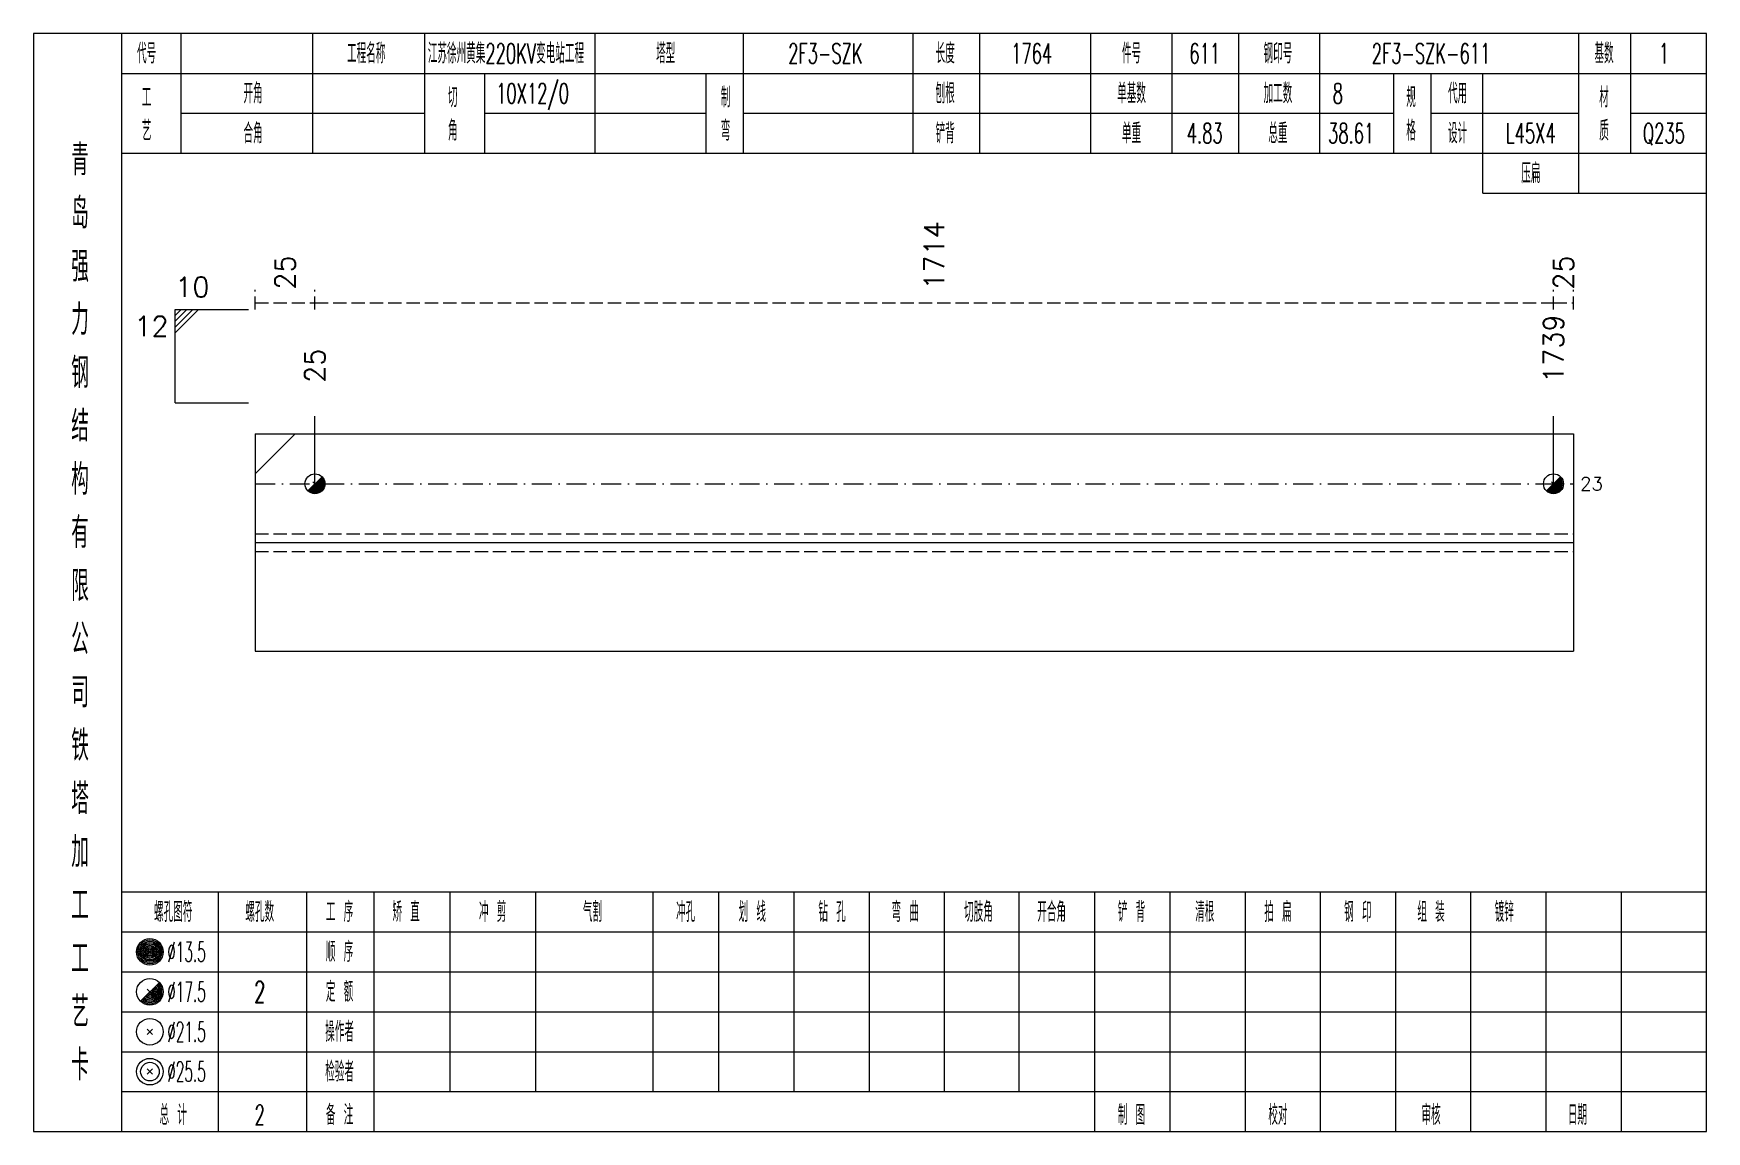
# Model space of a CAD drawing. Extents: x 0 to 4623, y -1159 to 4890.
# Drawn here: x 3425.4 to 3676.8, y 2025 to 2190 of the extents above; entities that cross this region are included whole.
import ezdxf
from ezdxf.enums import TextEntityAlignment as Align

# ---------------------------------------------------------------- set-up
doc = ezdxf.new("R2010")
doc.units = 0
doc.header["$MEASUREMENT"] = 0
doc.linetypes.add('一点画线', pattern=[5.2, 3, -1, 0.2, -1])
doc.linetypes.add('虚线', pattern=[2.75, 2, -0.75])
doc.layers.get('0').update_dxf_attribs({"linetype": 'CONTINUOUS', "lineweight": 25})
for name, color, linetype, lineweight in [('1', 7, 'CONTINUOUS', 25), ('4', 7, 'CONTINUOUS', 25), ('5', 7, 'CONTINUOUS', 25)]:
    doc.layers.add(name, color=color, linetype=linetype, lineweight=lineweight)
doc.styles.get("Standard").update_dxf_attribs({"font": 'simplex.shx', "width": 0.7, "height": 3, "bigfont": 'gbhzfs.shx'})

msp = doc.modelspace()

# ---------------------------------------------------------------- texts
at = {"color": 8, "linetype": 'Continuous', "lineweight": 9}
for s, p in [('1714', (3560.75, 2151.5)), ('25', (3463.2, 2151.5)), ('25', (3655.3, 2151.5))]:
    msp.add_text(s, height=3, rotation=90, dxfattribs=at).set_placement(p, align=Align.MIDDLE_LEFT)
at = {"color": 7, "linetype": 'Continuous', "lineweight": 13}
msp.add_text('10', height=3, dxfattribs=at).set_placement((3446.7, 2149.5), align=Align.BOTTOM_LEFT)
msp.add_text('12', height=3, dxfattribs=at).set_placement((3445.7, 2147.5), align=Align.TOP_RIGHT)
for s, p in [('1739', (3653.8, 2137.5)), ('25', (3467.7, 2137.5))]:
    msp.add_text(s, height=3, rotation=90, dxfattribs=at).set_placement(p, align=Align.MIDDLE_LEFT)
msp.add_text('23', height=2, dxfattribs=at).set_placement((3657.8, 2122.333), align=Align.MIDDLE_LEFT)
at = {"layer": '4', "color": 1, "linetype": 'Continuous', "lineweight": 13}
for s, height, width, p in [('代号', 3, 0.6, (3442.4, 2187)), ('工程名称', 3, 0.6, (3475.4, 2187)), ('江苏徐州黄集220KV变电站工程', 3, 0.6, (3496.4, 2187)), ('塔型', 3, 0.6, (3520.4, 2187)), ('2F3-SZK', 3, 0.6, (3544.4, 2187)), ('长度', 3, 0.6, (3562.4, 2187)), ('1764', 3, 0.6, (3575.4, 2187)), ('件号', 3, 0.6, (3590.4, 2187)), ('611', 3, 0.6, (3601.4, 2187)), ('钢印号', 3, 0.6, (3612.4, 2187)), ('2F3-SZK-611', 3, 0.6, (3635.4, 2187)), ('基数', 3, 0.6, (3661.4, 2187)), ('1', 3, 0.6, (3670.4, 2187)), ('开角', 3, 0.6, (3458.4, 2181)), ('10X12/0', 3, 0.6, (3500.4, 2181)), ('制', 3, 0.6, (3529.4, 2180.4)), ('刨根', 3, 0.6, (3562.4, 2181)), ('单基数', 3, 0.6, (3590.4, 2181)), ('加工数', 3, 0.6, (3612.4, 2181)), ('8', 3, 0.6, (3621.4, 2181)), ('规', 3, 0.6, (3632.4, 2180.4)), ('代用', 3, 0.6, (3639.4, 2181)), ('材', 3, 0.6, (3661.4, 2180.4)), ('工', 3, 0.6, (3442.4, 2180.4)), ('切', 3, 0.6, (3488.4, 2180.4)), ('艺', 3, 0.6, (3442.4, 2175.4)), ('角', 3, 0.6, (3488.4, 2175.4)), ('弯', 3, 0.6, (3529.4, 2175.4)), ('格', 3, 0.6, (3632.4, 2175.4)), ('质', 3, 0.6, (3661.4, 2175.4)), ('合角', 3, 0.6, (3458.4, 2175)), ('铲背', 3, 0.6, (3562.4, 2175)), ('单重', 3, 0.6, (3590.4, 2175)), ('4.83', 3, 0.6, (3601.4, 2175)), ('总重', 3, 0.6, (3612.4, 2175)), ('38.61', 3, 0.6, (3623.4, 2175)), ('设计', 3, 0.6, (3639.4, 2175)), ('L45X4', 3, 0.6, (3650.4, 2175)), ('Q235', 3, 0.6, (3670.4, 2175)), ('青', 4.6, 0.8, (3432.4, 2171)), ('压扁', 3, 0.6, (3650.4, 2169)), ('岛', 4.6, 0.8, (3432.4, 2163)), ('强', 4.6, 0.8, (3432.4, 2155)), ('力', 4.6, 0.8, (3432.4, 2147)), ('钢', 4.6, 0.8, (3432.4, 2139)), ('结', 4.6, 0.8, (3432.4, 2131)), ('构', 4.6, 0.8, (3432.4, 2123)), ('有', 4.6, 0.8, (3432.4, 2115)), ('限', 4.6, 0.8, (3432.4, 2107)), ('公', 4.6, 0.8, (3432.4, 2099)), ('司', 4.6, 0.8, (3432.4, 2091)), ('铁', 4.6, 0.8, (3432.4, 2083)), ('塔', 4.6, 0.8, (3432.4, 2075)), ('加', 4.6, 0.8, (3432.4, 2067)), ('工', 4.6, 0.8, (3432.4, 2059)), ('螺孔图符', 3, 0.6, (3446.4, 2058)), ('螺孔数', 3, 0.6, (3459.4, 2058)), ('工 序', 3, 0.6, (3471.4, 2058)), ('矫 直', 3, 0.6, (3481.4, 2058)), ('冲 剪', 3, 0.6, (3494.4, 2058)), ('气割', 3, 0.6, (3509.4, 2058)), ('冲孔', 3, 0.6, (3523.4, 2058)), ('划 线', 3, 0.6, (3533.4, 2058)), ('钻 孔', 3, 0.6, (3545.4, 2058)), ('弯 曲', 3, 0.6, (3556.4, 2058)), ('切肢角', 3, 0.6, (3567.4, 2058)), ('开合角', 3, 0.6, (3578.4, 2058)), ('铲 背', 3, 0.6, (3590.4, 2058)), ('清根', 3, 0.6, (3601.4, 2058)), ('拍 扁', 3, 0.6, (3612.4, 2058)), ('钢 印', 3, 0.6, (3624.4, 2058)), ('组 装', 3, 0.6, (3635.4, 2058)), ('镀锌', 3, 0.6, (3646.4, 2058)), ('工', 4.6, 0.8, (3432.4, 2051)), ('%%C13.5', 3, 0.5, (3448.4, 2052)), ('顺 序', 3, 0.6, (3471.4, 2052)), ('%%C17.5', 3, 0.5, (3448.4, 2046)), ('2', 3.2, 0.6, (3459.4, 2046)), ('定 额', 3, 0.6, (3471.4, 2046)), ('艺', 4.6, 0.8, (3432.4, 2043)), ('%%C21.5', 3, 0.5, (3448.4, 2040)), ('操作者', 3, 0.6, (3471.4, 2040)), ('卡', 4.6, 0.8, (3432.4, 2035)), ('%%C25.5', 3, 0.5, (3448.4, 2034)), ('检验者', 3, 0.6, (3471.4, 2034)), ('总 计', 3, 0.6, (3446.4, 2027.5)), ('2', 3, 0.6, (3459.4, 2027.5)), ('备 注', 3, 0.6, (3471.4, 2027.5)), ('制 图', 3, 0.6, (3590.4, 2027.5)), ('校对', 3, 0.6, (3612.4, 2027.5)), ('审核', 3, 0.6, (3635.4, 2027.5)), ('日期', 3, 0.6, (3657.4, 2027.5))]:
    msp.add_text(s, height=height, dxfattribs=dict(at, width=width)).set_placement(p, align=Align.MIDDLE_CENTER)

# ---------------------------------------------------------------- blocks, each defined once
blk = doc.blocks.new('孔17.5')
at = {"layer": '5', "color": 7, "linetype": 'Continuous', "lineweight": 13}
for p, q in [((-0.707, -0.707), (0.707, 0.707)), ((-0.2, 0.2), (0.2, -0.2))]:
    blk.add_line(p, q, dxfattribs=at)
blk.add_circle((0, 0), 1, dxfattribs=at)
for radius in [0.9, 0.8, 0.7, 0.6, 0.5, 0.4, 0.3, 0.2, 0.1]:
    blk.add_arc((0, 0), radius, 225, 45, dxfattribs=at)

# ---------------------------------------------------------------- linework, layer by layer
at = {"color": 8, "linetype": '虚线', "lineweight": 9}
for p, q in [((3458.7, 2148.5), (3458.7, 2151.5)), ((3458.7, 2149.5), (3467.7, 2149.5)), ((3467.7, 2148.5), (3467.7, 2151.5)), ((3467.7, 2148.5), (3467.7, 2151.5)), ((3467.7, 2149.5), (3653.8, 2149.5)), ((3653.8, 2148.5), (3653.8, 2151.5)), ((3653.8, 2148.5), (3653.8, 2151.5)), ((3653.8, 2149.5), (3656.8, 2149.5)), ((3656.8, 2148.5), (3656.8, 2151.5))]:
    msp.add_line(p, q, dxfattribs=at)
at = {"color": 7, "linetype": 'Continuous', "lineweight": 13}
for p, q in [((3446.7, 2148.5), (3457.7, 2148.5)), ((3446.7, 2134.5), (3446.7, 2148.5)), ((3447.575, 2148.5), (3446.7, 2147.625)), ((3448.45, 2148.5), (3446.7, 2146.75)), ((3449.325, 2148.5), (3446.7, 2145.875)), ((3450.2, 2148.5), (3446.7, 2145)), ((3446.7, 2134.5), (3457.7, 2134.5)), ((3467.7, 2122.333), (3467.7, 2132.5)), ((3653.8, 2122.333), (3653.8, 2132.5)), ((3458.7, 2123.833), (3464.7, 2129.833))]:
    msp.add_line(p, q, dxfattribs=at)
at = {"color": 7, "linetype": 'Continuous', "lineweight": 18}
for p, q in [((3458.7, 2129.833), (3458.7, 2097.167)), ((3458.7, 2129.833), (3656.8, 2129.833)), ((3656.8, 2129.833), (3656.8, 2097.167)), ((3458.7, 2113.5), (3656.8, 2113.5))]:
    msp.add_line(p, q, dxfattribs=at)
at = {"color": 3, "linetype": '一点画线', "lineweight": 13}
msp.add_line((3458.7, 2122.333), (3656.8, 2122.333), dxfattribs=at)
at = {"color": 1, "linetype": '虚线', "lineweight": 18}
for p, q in [((3458.7, 2114.833), (3656.8, 2114.833)), ((3458.7, 2112.167), (3656.8, 2112.167))]:
    msp.add_line(p, q, dxfattribs=at)
at = {"layer": '1', "color": 7, "linetype": 'Continuous', "lineweight": 18}
msp.add_line((3458.7, 2097.167), (3656.8, 2097.167), dxfattribs=at)
at = {"layer": '4', "color": 1, "linetype": 'Continuous', "lineweight": 18}
for p, q in [((3438.7, 2025), (3438.7, 2190)), ((3447.6, 2172), (3447.6, 2190)), ((3467.4, 2172), (3467.4, 2190)), ((3484.2, 2172), (3484.2, 2190)), ((3509.8, 2172), (3509.8, 2190)), ((3532.1, 2172), (3532.1, 2190)), ((3557.6, 2172), (3557.6, 2190)), ((3567.6, 2172), (3567.6, 2190)), ((3584.3, 2172), (3584.3, 2190)), ((3596.5, 2172), (3596.5, 2190)), ((3606.5, 2172), (3606.5, 2190)), ((3618.7, 2172), (3618.7, 2190)), ((3657.6, 2166), (3657.6, 2190)), ((3665.4, 2172), (3665.4, 2190)), ((3438.7, 2184), (3676.8, 2184)), ((3493.2, 2172), (3493.2, 2184)), ((3526.5, 2172), (3526.5, 2184)), ((3629.8, 2172), (3629.8, 2184)), ((3635.4, 2172), (3635.4, 2184)), ((3643.2, 2166), (3643.2, 2184)), ((3447.6, 2178), (3484.2, 2178)), ((3493.2, 2178), (3526.5, 2178)), ((3532.1, 2178), (3629.8, 2178)), ((3635.4, 2178), (3657.6, 2178)), ((3665.4, 2178), (3676.8, 2178)), ((3438.7, 2172), (3676.8, 2172)), ((3643.2, 2166), (3676.8, 2166)), ((3438.7, 2061), (3676.8, 2061)), ((3453.2, 2025), (3453.2, 2061)), ((3466.5, 2025), (3466.5, 2061)), ((3476.6, 2025), (3476.6, 2061)), ((3488, 2031), (3488, 2061)), ((3500.9, 2031), (3500.9, 2061)), ((3518.5, 2031), (3518.5, 2061)), ((3528.4, 2031), (3528.4, 2061)), ((3539.7, 2031), (3539.7, 2061)), ((3551, 2031), (3551, 2061)), ((3562.3, 2031), (3562.3, 2061)), ((3573.5, 2031), (3573.5, 2061)), ((3584.9, 2031), (3584.9, 2061)), ((3596.2, 2031), (3596.2, 2061)), ((3607.5, 2031), (3607.5, 2061)), ((3618.8, 2031), (3618.8, 2061)), ((3630.1, 2031), (3630.1, 2061)), ((3641.4, 2031), (3641.4, 2061)), ((3652.7, 2031), (3652.7, 2061)), ((3664, 2031), (3664, 2061)), ((3438.7, 2055), (3676.8, 2055)), ((3438.7, 2049), (3676.8, 2049)), ((3438.7, 2043), (3676.8, 2043)), ((3438.7, 2037), (3676.8, 2037)), ((3438.7, 2031), (3676.8, 2031)), ((3584.9, 2025), (3584.9, 2031)), ((3596.2, 2025), (3596.2, 2031)), ((3607.5, 2025), (3607.5, 2031)), ((3618.8, 2025), (3618.8, 2031)), ((3630.1, 2025), (3630.1, 2031)), ((3641.4, 2025), (3641.4, 2031)), ((3652.7, 2025), (3652.7, 2031)), ((3664, 2025), (3664, 2031))]:
    msp.add_line(p, q, dxfattribs=at)
at = {"layer": '4', "color": 7, "linetype": 'Continuous', "lineweight": 13}
for p, q in [((3442.7, 2051.8), (3443.1, 2052.2)), ((3443.1, 2051.8), (3442.7, 2052.2)), ((3441.486, 2044.586), (3444.314, 2047.414)), ((3442.5, 2046.4), (3443.3, 2045.6)), ((3442.5, 2039.6), (3443.3, 2040.4)), ((3442.5, 2040.4), (3443.3, 2039.6)), ((3442.5, 2033.6), (3443.3, 2034.4)), ((3442.5, 2034.4), (3443.3, 2033.6))]:
    msp.add_line(p, q, dxfattribs=at)
at = {"layer": '4', "color": 1, "linetype": 'Continuous', "lineweight": 18}
msp.add_lwpolyline([(3425.4, 2190), (3425.4, 2025), (3676.8, 2025), (3676.8, 2190)], close=True, dxfattribs=at)
at = {"layer": '4', "color": 7, "linetype": 'Continuous', "lineweight": 13}
for centre, radius in [((3442.9, 2052), 2), ((3442.9, 2052), 1.8), ((3442.9, 2052), 1.6), ((3442.9, 2052), 1.4), ((3442.9, 2052), 1.2), ((3442.9, 2052), 1), ((3442.9, 2052), 0.8), ((3442.9, 2052), 0.6), ((3442.9, 2052), 0.4), ((3442.9, 2052), 0.2), ((3442.9, 2046), 2), ((3442.9, 2040), 2), ((3442.9, 2034), 2), ((3442.9, 2034), 1.4)]:
    msp.add_circle(centre, radius, dxfattribs=at)
for radius in [1.8, 1.6, 1.4, 1.2, 1, 0.8, 0.6, 0.4, 0.2]:
    msp.add_arc((3442.9, 2046), radius, 225, 45, dxfattribs=at)

# ---------------------------------------------------------------- block references
at = {"color": 7, "linetype": 'Continuous', "lineweight": 13, "xscale": 1.5, "yscale": 1.5, "zscale": 1.5}
for p in [(3467.7, 2122.333), (3653.8, 2122.333)]:
    msp.add_blockref('孔17.5', p, dxfattribs=at)

msp.set_redraw_order([(e.dxf.handle, doc.entitydb.next_handle()) for e in msp.query("TEXT MTEXT ATTDEF DIMENSION ARC_DIMENSION")])  # texts and dimensions are drawn at this point

doc.saveas('drawing.dxf')
